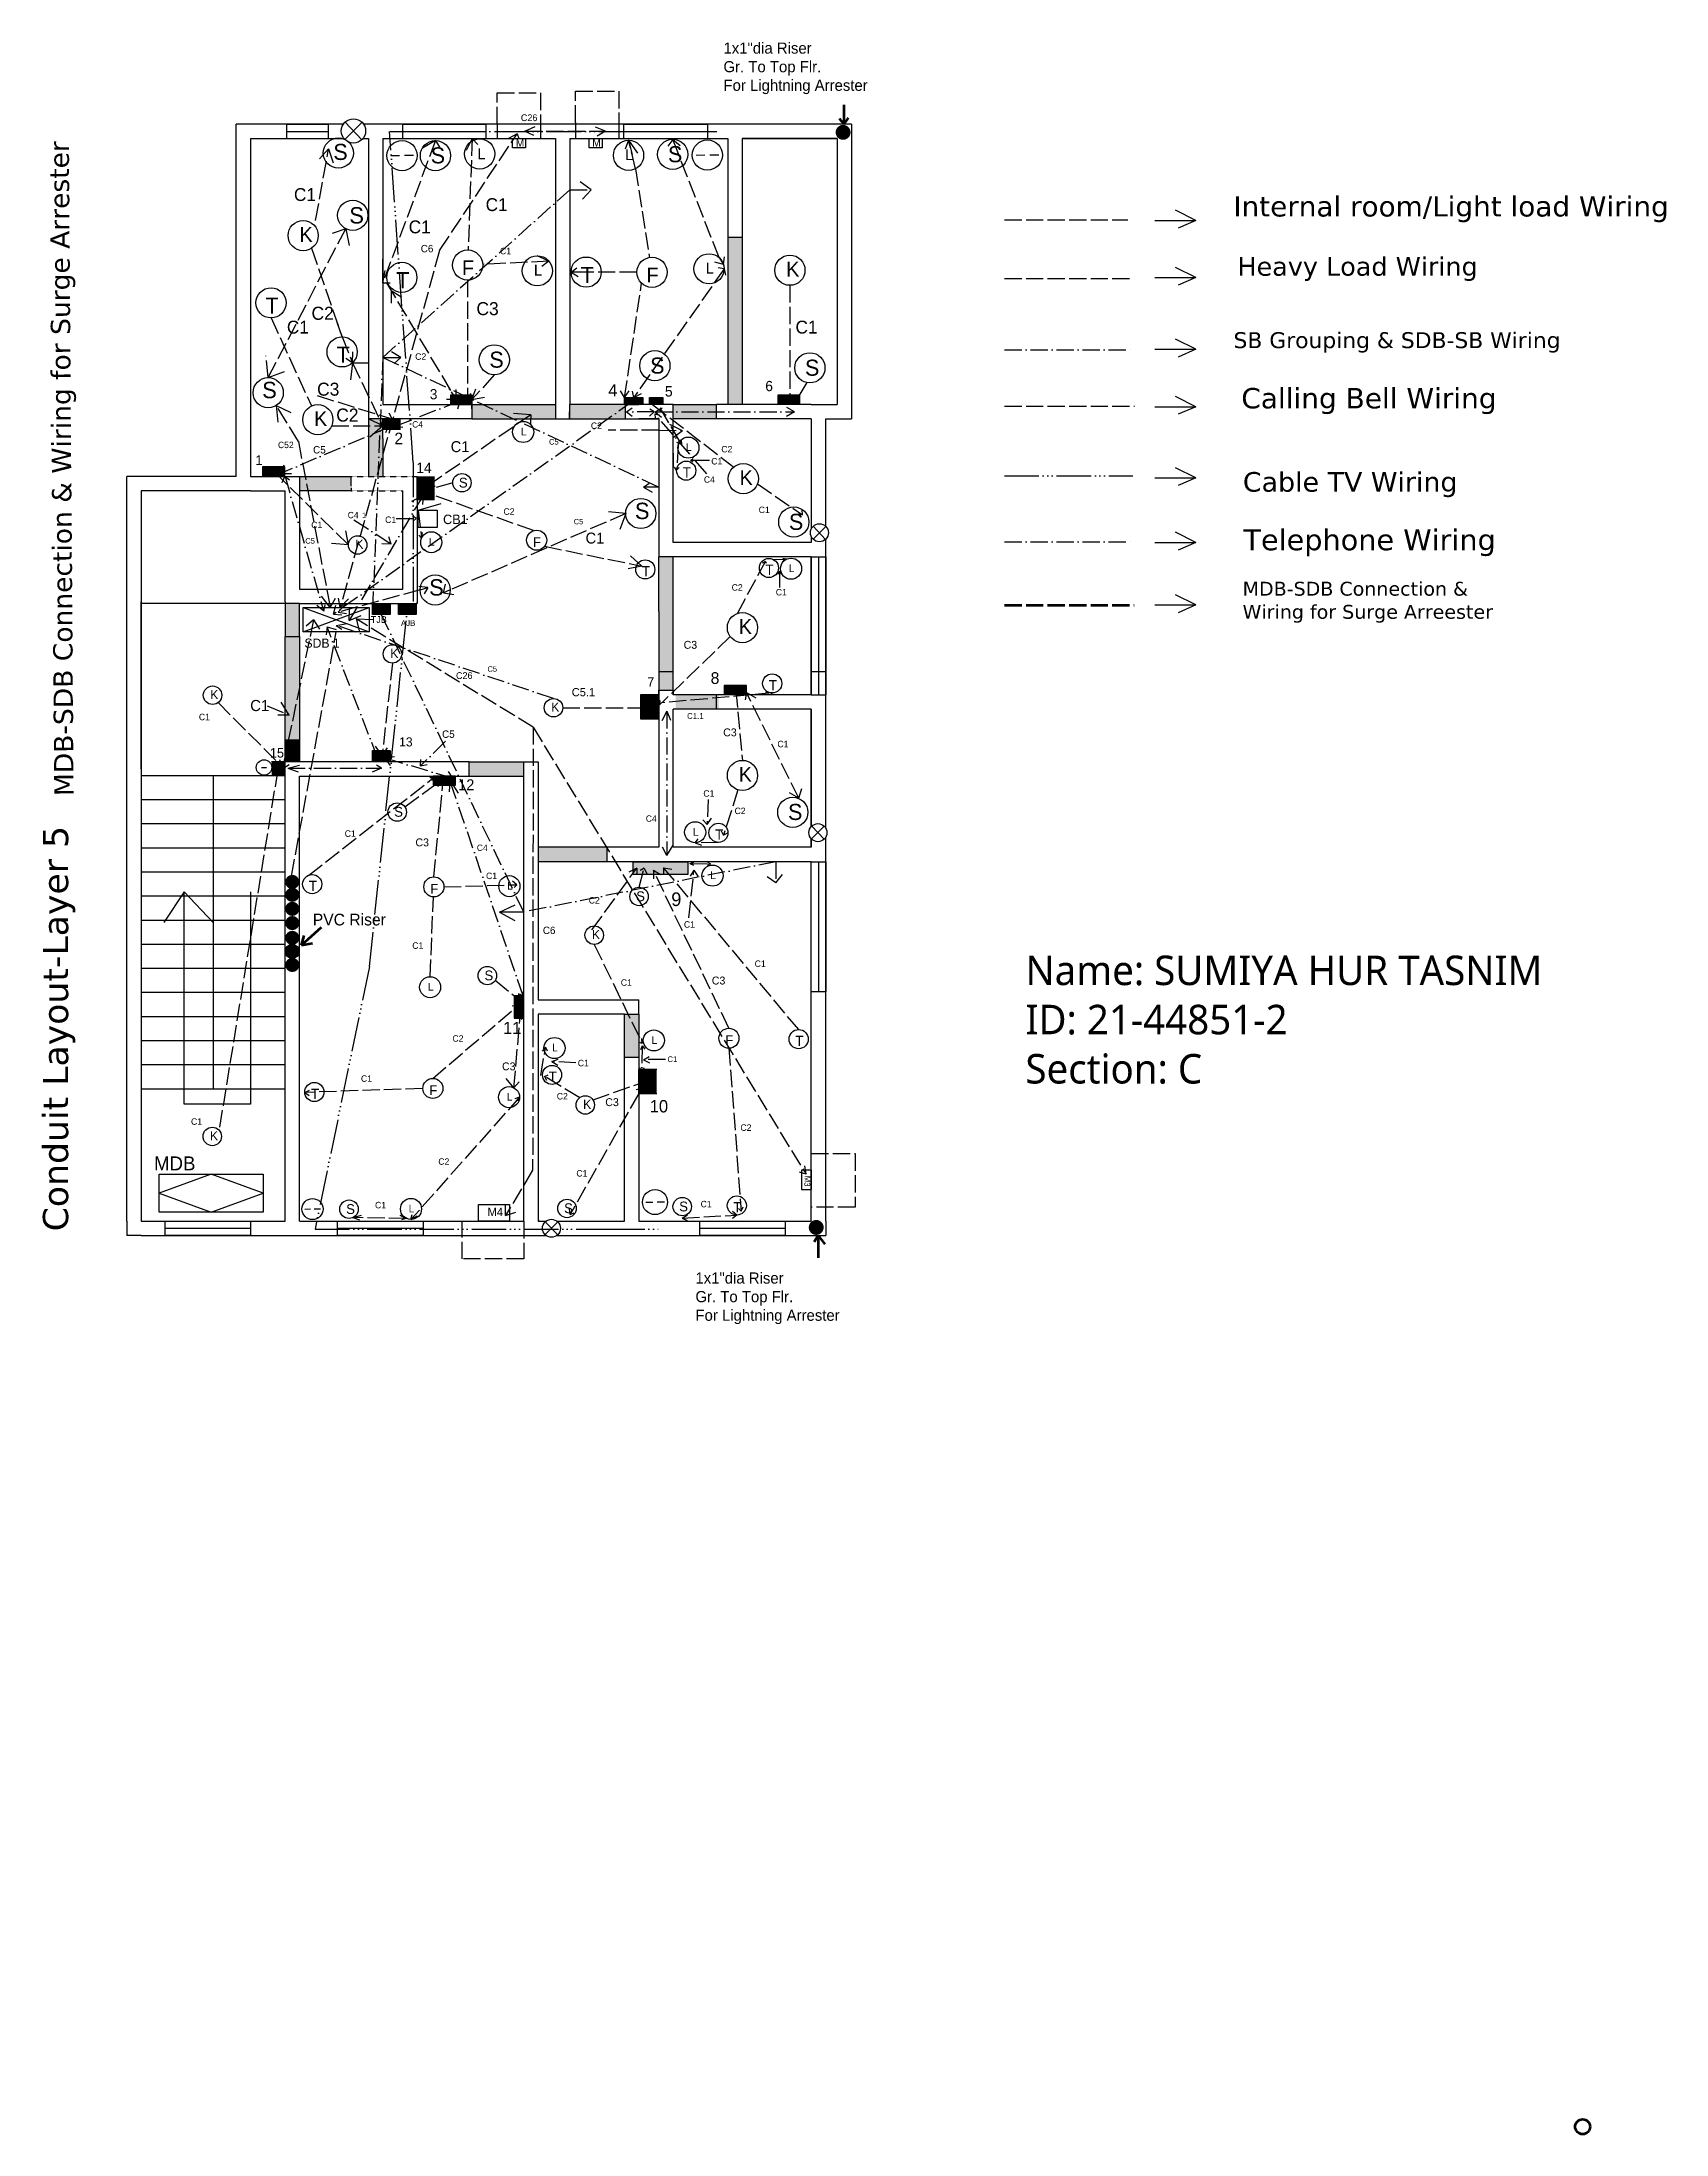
# Model space of a CAD drawing. Header units: inches. Extents: x -325 to 1342, y -1597 to 4114.
# Drawn here: x -325 to 805, y -1597 to -142 of the extents above; entities outside this region: 1.
import ezdxf

# ---------------------------------------------------------------- set-up
doc = ezdxf.new("R2010")
doc.units = ezdxf.units.IN
doc.header["$MEASUREMENT"] = 0
for name, pattern in [('ACAD_ISO02W100', [15, 12, -3]), ('ACAD_ISO06W100', [36, 24, -3, 0, -3, 0, -3, 0, -3]), ('ACAD_ISO10W100', [18, 12, -3, 0, -3]), ('HIDDEN2', [0.1875, 0.125, -0.0625])]:
    doc.linetypes.add(name, pattern=pattern)

msp = doc.modelspace()

# ---------------------------------------------------------------- texts
at = {"color": 0, "attachment_point": 1}
for s, insert, char_height, width in [('T', (1276.6, 4113.8), 83.8, 59323.95), ('S', (-121.9, -213), 11.2, 236.135), ('S', (-54.2, -215.4), 11.2, 236.135), ('L', (-21.7, -216.1), 7.6, 178.172), ('L', (81.1, -216.7), 7.6, 178.172), ('S', (110.8, -214.6), 11.2, 236.135), ('C1', (-149.3, -243.8), 8.94, 202.872), ('{\\C3;S}', (-110.8, -257), 11.4, 239.632), ('C1', (-16, -250.8), 8.94, 202.872), ('K', (-145.5, -270.9), 10.3, 207.098), ('C1', (-69.5, -266.3), 8.94, 202.872), ('C1', (-6, -285.3), 4.5, 102.275), ('T', (-78.2, -302.2), 11.2, 209.864), ('F', (-32.4, -294.1), 10.2, 219.591), ('L', (17.6, -297.1), 7.6, 178.172), ('T', (50.1, -298.6), 11.2, 209.864), ('F', (95.9, -299.1), 10.2, 219.591), ('L', (137.1, -295.7), 7.6, 178.172), ('K', (193, -295), 10.3, 207.098), ('T', (-169.1, -320), 11.2, 209.864), ('C2', (-137.1, -326.3), 9.08, 185.186), ('C3', (-22.4, -323.1), 9.06, 194.417), ('C1', (-154.2, -336), 8.94, 202.872), ('C1', (199.5, -336), 8.94, 202.872), ('T', (-119.7, -354), 11.2, 209.864), ('C2', (-65, -358.7), 4.5, 91.815), ('S', (-13.4, -357.5), 11.2, 236.135), ('S', (98.4, -361.6), 11.2, 236.135), ('S', (206.1, -363.1), 11.2, 236.135), ('{\\C3;S}', (-171.4, -378.5), 11.4, 239.632), ('C3', (-133.2, -379.1), 9.06, 194.417), ('K', (-135.3, -399), 10.3, 207.098), ('C2', (-119.9, -397.1), 9.08, 185.186), ('C2', (57.2, -406.8), 4.5, 91.815), ('{\\C1;2}', (-79.4, -413.9), 8.02, 174.334), ('C1', (-40.3, -419.8), 7.62, 172.993), ('L', (8.5, -410.5), 5.32, 124.667), ('L', (123.3, -421.3), 5.32, 124.667), ('{\\C1;14}', (-64.3, -434.7), 7.27, 162.027), ('C1', (140.9, -431.5), 4.5, 102.275), ('C2', (147.9, -423.1), 4.5, 91.815), ('S', (-34.6, -445.2), 6.84, 144.8), ('T', (121, -438), 7.11, 133.221), ('K', (160.6, -440), 10.3, 207.098), ('{\\C3;S}', (87.8, -462.6), 11.4, 239.632), ('C1', (173.9, -465.3), 4.5, 102.275), ('C1', (-137.3, -475.8), 4.5, 102.275), ('C1', (-85.9, -472.2), 4.5, 102.275), ('{\\C4;CB1}', (-45.6, -470.9), 6.58, 1079.263), ('C2', (-3.6, -466.5), 4.5, 91.815), ('S', (194.9, -470.3), 11.2, 236.135), ('K', (-106.6, -488.4), 6.3, 126.994), ('L', (-55.4, -487.1), 5.32, 124.667), ('F', (17, -486.6), 6.75, 146.087), ('C1', (53.5, -483.4), 7.62, 172.993), ('T', (92.6, -506.7), 7.11, 133.221), ('T', (178.5, -505.7), 7.11, 133.221), ('L', (194.8, -505.5), 5.32, 124.667), ('{\\C3;S}', (-55.3, -515.8), 11.4, 239.632), ('C2', (155.1, -519.3), 4.5, 91.815), ('C1', (185.8, -522.6), 4.5, 102.275), ('K', (160, -543.6), 10.3, 207.098), ('K', (-82.3, -564.2), 6.3, 126.994), ('C3', (121.7, -558.7), 5.5, 118.08), ('K', (-207.5, -592.9), 6.3, 126.994), ('{\\C1;7}', (96.4, -584.1), 6.48, 146.343), ('T', (180.9, -586), 7.11, 133.221), ('C1', (-215.4, -609.4), 4.5, 102.275), ('K', (29.6, -601.6), 6.3, 126.994), ('{\\C1;13}', (-76.2, -625.8), 6.34, 1671.936), ('C3', (149.2, -619.6), 5.5, 118.08), ('C1', (186.9, -628.2), 4.5, 102.275), ('K', (160, -646.4), 10.3, 207.098), ('C1', (135.4, -662.6), 4.5, 102.275), ('S', (-79.6, -674.2), 6.84, 144.8), ('C2', (157.1, -674.7), 4.5, 91.815), ('S', (194.3, -672.1), 11.2, 236.135), ('C1', (-114, -690.5), 4.5, 102.275), ('C3', (-64.8, -696.1), 5.5, 118.08), ('L', (128.1, -688.9), 5.32, 124.667), ('T', (143.5, -689.9), 7.11, 133.221), ('T', (-139, -725.6), 7.11, 133.221), ('F', (-54.5, -727.7), 6.75, 146.087), ('C1', (-15.7, -719.9), 4.5, 102.275), ('L', (-1.1, -726.4), 5.32, 124.667), ('L', (140.2, -719.1), 5.32, 124.667), ('C2', (55.7, -736.9), 4.5, 91.815), ('S', (88.7, -732.9), 6.84, 144.8), ('C1', (121.9, -753.7), 4.5, 102.275), ('C1', (-67, -768.4), 4.5, 102.275), ('K', (57.9, -759.8), 6.3, 126.994), ('C1', (171.1, -781), 4.5, 102.275), ('L', (-56.2, -796.6), 5.32, 124.667), ('S', (-16.8, -788), 6.84, 144.8), ('C1', (78, -794.1), 4.5, 102.275), ('C3', (141.3, -792.2), 5.5, 118.08), ('C2', (-39.1, -833), 4.5, 91.815), ('L', (30.2, -838.9), 5.32, 124.667), ('L', (99.4, -833.7), 5.32, 124.667), ('F', (150.7, -833), 6.75, 146.087), ('T', (199.3, -833.4), 7.11, 133.221), ('C3', (-4.6, -851.9), 5.5, 118.08), ('T', (27.8, -858.3), 7.11, 133.221), ('C1', (48.1, -850.1), 4.5, 102.275), ('T', (-137.5, -870.2), 7.11, 133.221), ('C1', (-102.7, -860.9), 4.5, 102.275), ('F', (-55.2, -867.9), 6.75, 146.087), ('L', (-1.3, -873.2), 5.32, 124.667), ('C2', (33.5, -873.2), 4.5, 91.815), ('K', (51.8, -877.9), 6.3, 126.994), ('C3', (67.2, -876.8), 5.5, 118.08), ('C1', (-220.9, -890.8), 4.5, 102.275), ('K', (-207.7, -899.8), 6.3, 126.994), ('C2', (161.2, -895), 4.5, 91.815), ('C2', (-48.9, -918.6), 4.5, 91.815), ('C1', (47.1, -926.8), 4.5, 102.275), ('S', (-113, -950.5), 6.84, 144.8), ('C1', (-92.9, -948.9), 4.5, 102.275), ('L', (-69.5, -950.9), 5.32, 124.667), ('S', (38.6, -949.9), 6.84, 144.8), ('S', (118.6, -948.7), 6.84, 144.8), ('C1', (133.5, -948.2), 4.5, 102.275), ('T', (156.2, -949.1), 7.11, 133.221)]:
    msp.add_mtext(s, dxfattribs=dict(at, insert=insert, char_height=char_height, width=width))
at = {"color": 0, "lineweight": 211, "attachment_point": 1}
for s, insert, char_height, width in [('1x1"dia Riser\\PGr. To Top Flr. \\PFor Lightning Arrester ', (149.4, -142.5), 7.757, 182.499), ('PVC Riser', (-136.2, -748.5), 8.14, 184.154), ('1x1"dia Riser\\PGr. To Top Flr. \\PFor Lightning Arrester ', (129.9, -998), 7.757, 182.499)]:
    msp.add_mtext(s, dxfattribs=dict(at, insert=insert, char_height=char_height, width=width))
at = {"color": 3, "linetype": 'ACAD_ISO02W100', "attachment_point": 1}
for s, insert, char_height, width in [('C26', (8.5, -192.5), 4.69, 2627.914), ('C6', (-61.1, -283.3), 5.12, 117.611), ('{\\fVerdana|b0|i0|c0|p34;Heavy Load Wiring}', (506.8, -291.8), 12.908, 313.641), ('C52', (-160.4, -420.2), 4.44, 102.147), ('C5', (45.3, -473.9), 3.72, 85.046), ('C26', (-36.6, -580.5), 4.69, 2627.914), ('C6', (23.8, -757.5), 5.12, 117.611)]:
    msp.add_mtext(s, dxfattribs=dict(at, insert=insert, char_height=char_height, width=width))
at = {"color": 0, "lineweight": 211, "attachment_point": 1}
for s, insert, char_height, width, rotation in [('{\\fVerdana|b0|i0|c0|p34;MDB-SDB Connection & Wiring for Surge Arrester}', (-316, -666.7), 13.441, 489.771, 90.4172), ('{\\fVerdana|b0|i0|c0|p34;Conduit Layout-Layer 5}', (-323.9, -969.4), 17.566, 408.703, 90)]:
    msp.add_mtext(s, dxfattribs=dict(at, insert=insert, char_height=char_height, width=width, rotation=rotation))
at = {"linetype": 'ACAD_ISO02W100', "attachment_point": 1}
for s, insert, char_height, width in [('{\\C3;M}', (5, -209.7), 5.29, 141.571), ('{\\C3;M}', (58.2, -209.7), 5.29, 141.571), ('{\\C1;6}', (178.5, -377.9), 7.11, 165.812), ('{\\C1;4}', (69.3, -380.2), 8.46, 193.414), ('{\\C1;5}', (108.7, -381.5), 7.24, 149.816), ('{\\C1;8}', (140.5, -580.5), 8.14, 177.686), ('{\\C1;9}', (113.1, -733.7), 9.46, 213.78), ('{\\fYu Gothic Medium|b0|i0|c0|p34;Name: SUMIYA HUR TASNIM\\PID: 21-44851-2\\PSection: C}', (359.4, -777.6), 20.533, 40572.072), ('{\\C1;10}', (98.1, -878.1), 8.61, 205.954)]:
    msp.add_mtext(s, dxfattribs=dict(at, insert=insert, char_height=char_height, width=width))
at = {"attachment_point": 1}
for s, insert, char_height, width in [('{\\fVerdana|b0|i0|c0|p34;Internal room/Light load Wiring}', (504, -249.4), 14.124, 15315.653), ('{\\C1;3}', (-54.8, -383.6), 7.08, 137.925), ('{\\C1;MDB}', (-246.6, -917.3), 9.69, 5123.144)]:
    msp.add_mtext(s, dxfattribs=dict(at, insert=insert, char_height=char_height, width=width))
at = {"color": 1, "linetype": 'ACAD_ISO10W100', "attachment_point": 1}
for s, insert, char_height, width in [('{\\fVerdana|b0|i0|c0|p34;SB Grouping & SDB-SB Wiring}', (504.1, -344), 11.067, 271.685), ('C4', (-67.1, -405.9), 4.41, 96.954), ('C5', (28.1, -418.3), 3.89, 85.082), ('C5', (-136, -423.2), 5.14, 112.4), ('C4', (135.8, -444.3), 4.41, 96.954), ('C4', (-111.9, -469), 4.41, 96.954), ('C5', (-141.4, -487.2), 3.89, 85.082), ('C5', (-14.7, -576.3), 3.89, 85.082), ('C5.1', (43.9, -591.5), 5.75, 113.755), ('C1.1', (124.1, -608.9), 4.08, 94.269), ('C5', (-46.3, -621), 5.14, 112.4), ('C4', (95.4, -680.1), 4.41, 96.954), ('C4', (-22.1, -700.4), 4.41, 96.954), ('C1', (110.5, -847.7), 3.96, 69.21)]:
    msp.add_mtext(s, dxfattribs=dict(at, insert=insert, char_height=char_height, width=width))
at = {"color": 4, "linetype": 'ACAD_ISO02W100', "insert": (509.5, -382.8), "char_height": 14.176, "width": 342.683, "attachment_point": 1}
msp.add_mtext('{\\fVerdana|b0|i0|c0|p34;Calling Bell Wiring}', dxfattribs=at)
at = {"color": 0, "linetype": 'ACAD_ISO02W100', "attachment_point": 1}
for s, insert, char_height, width in [('{\\C1;1}', (-176.1, -429.6), 6.75, 137.769), ('{\\C1;15}', (-166, -633.3), 6.58, 155.239)]:
    msp.add_mtext(s, dxfattribs=dict(at, insert=insert, char_height=char_height, width=width))
at = {"color": 151, "linetype": 'ACAD_ISO06W100', "insert": (510.6, -441.3), "char_height": 13.61, "width": 332.209, "attachment_point": 1}
msp.add_mtext('{\\fVerdana|b0|i0|c0|p34;Cable TV Wiring}', dxfattribs=at)
at = {"color": 4, "linetype": 'ACAD_ISO02W100', "lineweight": 25, "attachment_point": 1}
for s, insert, char_height, width in [('1', (-101.9, -469.5), 3.53, 76.254), ('{\\C67;TJB}', (-95.9, -541.5), 4.7, 103.157), ('{\\C153;AJB}', (-74.9, -544.3), 4.09, 86.388)]:
    msp.add_mtext(s, dxfattribs=dict(at, insert=insert, char_height=char_height, width=width))
at = {"color": 56, "linetype": 'ACAD_ISO10W100', "insert": (511, -481.1), "char_height": 14.554, "width": 340.264, "attachment_point": 1}
msp.add_mtext('{\\fVerdana|b0|i0|c0|p34;Telephone Wiring}', dxfattribs=at)
at = {"color": 6, "linetype": 'ACAD_ISO02W100', "lineweight": 211, "insert": (510.4, -517.6), "char_height": 9.647, "width": 214.876, "attachment_point": 1}
msp.add_mtext('{\\fVerdana|b0|i0|c0|p34;MDB-SDB Connection &\\PWiring for Surge Arreester}', dxfattribs=at)
at = {"color": 3, "attachment_point": 1}
for s, insert, char_height, width in [('{\\C1;SDB 1}', (-142, -557.1), 6.351, 2105.76), ('{\\C1;12}', (-35.1, -655), 7.57, 161.499), ('{\\C1;11}', (-3.9, -823.7), 8.56, 182.622), ('M4', (-14.7, -953), 5.83, 135.529)]:
    msp.add_mtext(s, dxfattribs=dict(at, insert=insert, char_height=char_height, width=width))
at = {"color": 163, "linetype": 'ACAD_ISO06W100', "lineweight": 25, "insert": (-179.7, -599.8), "char_height": 7.74, "width": 180.464, "attachment_point": 1}
msp.add_mtext('{\\C4;C1}', dxfattribs=at)
at = {"linetype": 'ACAD_ISO02W100', "insert": (210.1, -930.8), "char_height": 4.1, "width": 83.885, "attachment_point": 1, "rotation": 266.4191}
msp.add_mtext('{\\C3;M3}', dxfattribs=at)

# ---------------------------------------------------------------- hatches: boundary and pattern name
at = {"lineweight": 211}
for points in [[(227.4, -205, 1), (237.8, -205, 1)], [(208.7, -966.7, 1), (219.1, -966.7, 1)]]:
    msp.add_hatch(color=176, dxfattribs=at).paths.add_polyline_path(points)
for color, points in [(3, [(162.5, -277.8), (152.5, -277.8), (152.5, -346.3), (152.5, -394.3), (162.5, -394.3), (162.5, -346.3)]), (3, [(-87.5, -418), (-87.5, -404.3), (-97.5, -404.3), (-97.5, -418.3), (-97.5, -444.3), (-87.5, -444.3)]), (8, [(-75.2, -404.2), (-87.5, -404.2), (-87.5, -412), (-75.2, -412)]), (3, [(32.5, -394.3), (-25.5, -394.3), (-25.5, -397.2), (-25.5, -404.3), (32.5, -404.3)]), (3, [(81, -394.3), (42.5, -394.3), (42.4, -404.3), (81, -404.3)]), (3, [(144.5, -394.3), (114.5, -394.3), (114.5, -404.3), (144.5, -404.3)]), (3, [(-109.5, -444.3), (-145.5, -444.3), (-145.5, -454.3), (-109.5, -454.3), (-109.5, -450.8)]), (8, [(-51.4, -444.3), (-64.2, -444.3), (-64.2, -461), (-51.4, -461)]), (3, [(114.5, -500.3), (104.5, -500.3), (104.5, -538.3), (104.5, -592.9), (114.5, -592.9)]), (3, [(-145.5, -532.8), (-155.5, -532.8), (-155.5, -555.6), (-145.5, -555.6)]), (78, [(-82.3, -532.8), (-94.6, -532.8), (-94.6, -540.3), (-82.3, -540.3)]), (4, [(-64.3, -532.8), (-73.5, -532.8), (-76.5, -532.8), (-76.5, -540.3), (-64.3, -540.3)]), (3, [(-145.5, -555.6), (-155.5, -555.6), (-155.5, -642.8), (-145.5, -642.8)]), (8, [(104.5, -596.3), (91.7, -596.3), (91.7, -613), (104.5, -613)]), (3, [(146.1, -596.3), (116.1, -596.3), (116.1, -606.3), (146.1, -606.3)]), (256, [(-145.5, -627.5), (-155.5, -627.5), (-155.5, -642.8), (-145.5, -642.8)]), (256, [(-145.5, -627.5), (-155.5, -627.5), (-155.5, -642.8), (-145.5, -642.8)]), (256, [(-145.5, -627.5), (-155.5, -627.5), (-155.5, -642.8), (-145.5, -642.8)]), (3, [(-145.5, -627.5), (-155.5, -627.5), (-155.5, -642.8), (-145.5, -642.8)]), (8, [(-82.3, -635), (-94.6, -635), (-94.6, -642.8), (-82.3, -642.8)]), (8, [(-155.5, -642.8), (-164.9, -642.8), (-164.9, -652.3), (-155.5, -652.3)]), (3, [(10.5, -642.8), (-27.5, -642.8), (-27.5, -652.8), (10.5, -652.8)]), (3, [(68.5, -702.3), (20.5, -702.3), (20.5, -712.3), (68.5, -712.3)]), (251, [(124.7, -712.3), (86.5, -712.3), (86.5, -721.2), (124.7, -721.2)]), (3, [(90.5, -818.3), (80.5, -818.3), (80.5, -848.3), (90.5, -848.3)]), (8, [(103, -856.8), (90.2, -856.8), (90.2, -873.5), (103, -873.5)])]:
    msp.add_hatch(color=color).paths.add_polyline_path(points)
at = {"linetype": 'ACAD_ISO02W100'}
for points in [[(-25.5, -387.6), (-40.1, -387.6), (-40.1, -394.3), (-25.5, -394.3)], [(93.4, -389.4), (80.6, -389.4), (80.6, -394.3), (93.4, -394.3)], [(107.2, -389.4), (98, -389.4), (98, -394.3), (107.2, -394.3)], [(202.5, -387.8), (187, -387.8), (187, -394.1), (202.5, -394.1)], [(-155.7, -437.8), (-171.1, -437.8), (-171.1, -444.1), (-155.7, -444.1)], [(165.4, -589.8), (150, -589.8), (150, -596.2), (165.4, -596.2)], [(-37, -652.8), (-52.5, -652.8), (-52.5, -659.2), (-37, -659.2)], [(10.1, -821.1), (10.1, -805.7), (3.7, -805.7), (3.7, -821.1)]]:
    msp.add_hatch(color=252, dxfattribs=at).paths.add_polyline_path(points)
at = {"linetype": 'ACAD_ISO02W100', "lineweight": 25}
for color, points in [(56, [(-82.3, -532.6), (-94.6, -532.6), (-94.6, -540.3), (-82.3, -540.3)]), (143, [(-64.3, -532.6), (-76.5, -532.6), (-76.5, -540.3), (-64.3, -540.3)]), (153, [(-64.3, -532.6), (-76.5, -532.6), (-76.5, -540.3), (-64.3, -540.3)])]:
    msp.add_hatch(color=color, dxfattribs=at).paths.add_polyline_path(points)
at = {"lineweight": 30}
for points in [[(-145.5, -726.4, 1), (-155.4, -726.4, 1)], [(-145.5, -735.3, 1), (-155.4, -735.3, 1)], [(-145.5, -745.1, 1), (-155.4, -745.1, 1)], [(-145.5, -755, 1), (-155.4, -755, 1)], [(-145.5, -765.3, 1), (-155.4, -765.3, 1)], [(-145.5, -774.7, 1), (-155.4, -774.7, 1)], [(-145.5, -784.1, 1), (-155.4, -784.1, 1)]]:
    msp.add_hatch(color=6, dxfattribs=at).paths.add_polyline_path(points)

# ---------------------------------------------------------------- linework, layer by layer
at = {"linetype": 'ACAD_ISO02W100'}
for p, q in [((-7.9, -199.3), (-7.9, -177.5)), ((-7.9, -177.5), (22.2, -177.5)), ((22.2, -177.5), (22.2, -199.3)), ((46.6, -198.1), (46.6, -176.3)), ((46.6, -176.3), (76.6, -176.3)), ((76.6, -176.3), (76.6, -198.1)), ((-134.2, -266.3), (-125.2, -216.4)), ((-50.9, -210.7), (-87.5, -309.7)), ((-50.9, -210.7), (-60, -216)), ((-50.9, -210.7), (-48.1, -215.4)), ((-25.3, -209.3), (-29.6, -217.7)), ((-25.3, -209.3), (-28.2, -286.8)), ((-25.3, -209.3), (-21.4, -213.5)), ((83.4, -210.5), (81.1, -216.7)), ((88.2, -230.3), (83.4, -210.5)), ((83.4, -210.5), (85.8, -220.4)), ((83.4, -210.5), (89.6, -219.5)), ((114.1, -209.9), (110.8, -214.6)), ((146.4, -292.1), (114.1, -209.9)), ((114.1, -209.9), (119.4, -214.2)), ((88.2, -230.3), (98, -292)), ((344.8, -265.8), (430.6, -265.8)), ((-137.2, -285.6), (-115.8, -347.2)), ((28, -294.7), (19.9, -290.8)), ((-87.5, -309.7), (-87.5, -293.3)), ((-87.5, -305.9), (-87.5, -293.3)), ((-87.5, -309.7), (-87.5, -296.8)), ((-87.5, -309.7), (-85.8, -301)), ((28, -294.7), (-18.1, -296.8)), ((28, -294.7), (23.1, -298.4)), ((43.5, -302.2), (47.5, -299.3)), ((50.1, -302.2), (43.5, -302.2)), ((43.5, -302.2), (48.3, -305.2)), ((89.2, -302.3), (50.1, -302.2)), ((149.9, -299.9), (87, -389.4)), ((149.4, -296.8), (143.5, -295.2)), ((149.9, -299.9), (145.7, -299.3)), ((146.4, -292.1), (149.4, -296.8)), ((149.9, -299.9), (149.2, -303.6)), ((149.4, -296.8), (150.1, -291.6)), ((149.9, -299.9), (150.9, -304.3)), ((-87.5, -309.7), (-82.3, -309.7)), ((-84.9, -309.7), (-36.6, -390.9)), ((-83.1, -312.5), (-81.7, -315)), ((-81.7, -315), (-81.7, -323.7)), ((-81.7, -315), (-74.3, -319.7)), ((-28.5, -307.7), (-28.5, -394.3)), ((80.6, -389.4), (92.4, -309.8)), ((195.6, -311.4), (195.6, -387.8)), ((-165.2, -334.1), (-137.1, -395.3)), ((-115.8, -347.2), (-119.3, -337.2)), ((-115.8, -347.2), (-108.6, -365.2)), ((-108.6, -365.2), (-113.3, -362.4)), ((-108.6, -365.2), (-108.4, -357.7)), ((-108.6, -365.2), (-110.3, -379.6)), ((-108.6, -365.2), (-87.5, -409.2)), ((-108.6, -365.2), (-97.5, -365.2)), ((-10, -373.7), (-25.5, -390.9)), ((-133.2, -388.1), (-81, -404.3)), ((-36.6, -390.9), (-43.2, -390.9)), ((-36.6, -390.9), (-39.8, -385.5)), ((-36.6, -390.9), (-36.6, -383.8)), ((-28.5, -394.3), (-32.8, -387.6)), ((-28.5, -394.3), (-26.3, -386.3)), ((-25.5, -390.9), (-22.8, -383.3)), ((-25.5, -390.9), (-16.8, -389.3)), ((80.6, -389.4), (77.8, -384.9)), ((80.6, -389.4), (83.9, -384.7)), ((87, -389.4), (86.1, -385.1)), ((87, -389.4), (92.3, -386.7)), ((119.1, -420), (102.6, -391.9)), ((102.6, -391.9), (102.6, -394.3)), ((102.6, -391.9), (104.9, -391.9)), ((195.7, -391.3), (193.8, -389.4)), ((195.6, -387.8), (195.7, -391.3)), ((195.6, -391.2), (196.8, -389.3)), ((199.7, -391.6), (198.7, -389)), ((207.3, -379.1), (199.7, -391.6)), ((199.7, -391.6), (201.2, -390.9)), ((-87.5, -409.2), (-97.5, -404.3)), ((-87.5, -409.2), (-89.4, -407.5)), ((-87.5, -409.2), (-89.3, -405.4)), ((-87.5, -409.2), (-89.3, -405.4)), ((-87.5, -409.2), (-85.4, -405.8)), ((-81, -404.3), (-84.4, -407.3)), ((-81, -404.3), (-83.1, -400.4)), ((100.1, -394.3), (99, -393.3)), ((99, -393.3), (100.1, -393.4)), ((99, -393.3), (99.1, -394)), ((100.1, -394.3), (156.6, -437.8)), ((-123.2, -409.2), (-87.5, -409.2)), ((-87.5, -409.2), (-97.5, -418)), ((120.5, -422.4), (116.9, -420.8)), ((119.1, -420), (120.5, -422.4)), ((120.5, -422.4), (120.3, -418.7)), ((117.8, -422.9), (116.8, -439.9)), ((126.5, -433.2), (128.2, -432.1)), ((139.7, -433.3), (126.5, -433.2)), ((126.5, -433.2), (128, -434.2)), ((116.8, -439.9), (115.4, -437.8)), ((116.8, -439.9), (118.6, -438.1)), ((173, -449.4), (204.3, -471.1)), ((204.3, -471.1), (201.9, -470.5)), ((204.3, -471.1), (204.1, -467.3)), ((159.1, -539.7), (178.6, -503.4)), ((178.6, -503.4), (176.4, -504.6)), ((178.6, -503.4), (179, -504.7)), ((184.2, -502.2), (193.3, -501.9)), ((193.3, -501.9), (190.8, -501.3)), ((193.3, -501.9), (190.8, -502.6)), ((154.1, -555.7), (98.3, -609.8)), ((183.3, -594.9), (104.5, -602)), ((158.1, -593.2), (162.6, -641.9)), ((165.4, -594.6), (164.4, -599.8)), ((201.7, -668.2), (165.4, -594.6)), ((165.4, -594.6), (171.8, -598.3)), ((183.3, -594.9), (178.6, -594.4)), ((183.3, -594.9), (182, -596.3)), ((98.3, -609.8), (99.1, -606.8)), ((98.3, -609.8), (100.7, -609.2)), ((104.5, -602), (105.5, -600.1)), ((104.5, -602), (105.4, -602.9)), ((138.7, -669.1), (138, -686.4)), ((159.5, -662.3), (149.4, -693.9)), ((201.7, -668.2), (195.3, -664.4)), ((201.7, -668.2), (204, -661.3)), ((138, -686.4), (135, -683.2)), ((138, -686.4), (141.1, -682.1)), ((129.8, -699.2), (131.9, -696.3)), ((149.4, -693.9), (148.1, -691)), ((149.4, -693.9), (152.6, -692.1)), ((126.1, -713.5), (128.9, -712.6)), ((145.9, -698.9), (129.8, -699.2)), ((129.8, -699.2), (134.2, -700.8)), ((140.4, -713.8), (138.5, -713)), ((185.8, -712.3), (185.8, -727)), ((57.9, -759.8), (89.2, -716.7)), ((89.2, -716.7), (83.5, -719.6)), ((89.2, -716.7), (89.2, -721.2)), ((90.7, -730), (94.3, -716.8)), ((94.3, -716.8), (91.4, -718.5)), ((94.3, -716.8), (96.3, -721.2)), ((153.2, -828.1), (100.7, -718.3)), ((100.7, -718.3), (100.7, -724.3)), ((100.7, -718.3), (105.6, -721.2)), ((201.7, -829.1), (107.8, -716.5)), ((107.8, -716.5), (107.8, -721.2)), ((107.8, -716.5), (113.6, -717.5)), ((125.4, -751.3), (128.9, -718.3)), ((126.1, -713.5), (140.4, -713.8)), ((126.1, -713.5), (128.5, -714.8)), ((128.9, -718.3), (126.2, -722.3)), ((128.9, -718.3), (131.6, -722.3)), ((140.4, -713.8), (138, -715)), ((185.8, -727), (179.8, -722.9)), ((185.8, -727), (190.5, -721.1)), ((59.5, -769.8), (92.9, -838.7)), ((22.3, -861.1), (25.7, -841.2)), ((25.7, -841.2), (23.3, -844)), ((25.7, -841.2), (26.7, -843.9)), ((92.9, -838.7), (90.5, -837.8)), ((92.9, -838.7), (92.7, -835.3)), ((153.2, -842.1), (161.7, -955.4)), ((30.1, -851.3), (34.5, -849.7)), ((46.8, -852.3), (30.1, -851.3)), ((30.1, -851.3), (34.2, -853.8)), ((25, -861.6), (27.6, -860.5)), ((49.4, -876.5), (25, -861.6)), ((25, -861.6), (26.3, -864.3)), ((58.7, -877.9), (95.2, -865.1)), ((92.6, -870), (88.7, -871)), ((95.2, -865.1), (90.2, -862.8)), ((90.5, -873.5), (92.6, -870)), ((95.2, -865.1), (91.4, -868.8)), ((92.6, -870), (92.6, -873.5)), ((90.5, -873.5), (42.8, -957.7)), ((210.5, -915.3), (210.5, -915.3)), ((210.5, -915.3), (241, -915.3)), ((241, -915.3), (241, -952.7)), ((-155.5, -962.3), (-155.5, -947.4)), ((42.8, -957.7), (42.4, -953.8)), ((42.8, -957.7), (45.6, -956.5)), ((120.7, -960.2), (124.5, -958)), ((120.7, -960.2), (158.7, -958.1)), ((120.7, -960.2), (124.2, -961.8)), ((158.7, -958.1), (155.6, -960.4)), ((158.7, -958.1), (155.7, -955.7)), ((161.7, -955.4), (159.9, -953.6)), ((161.7, -955.4), (163.1, -952.3)), ((241, -952.7), (210.5, -952.7))]:
    msp.add_line(p, q, dxfattribs=at)
at = {"color": 0, "lineweight": 211}
for p, q in [((233.4, -199.3), (233.4, -185.9)), ((233.4, -199.3), (230, -195.5)), ((233.4, -199.3), (236.3, -195)), ((-144, -770.3), (-130.1, -757.9)), ((-144, -770.3), (-142.1, -763.6)), ((-144, -770.3), (-136.3, -769)), ((215.3, -972.3), (212.4, -976.8)), ((215.3, -972.3), (215.3, -987.8)), ((215.3, -972.3), (219.8, -978.3))]:
    msp.add_line(p, q, dxfattribs=at)
for p, q in [((-189.5, -444.3), (-189.5, -199.3)), ((-114.9, -199.3), (-189.5, -199.3)), ((238.5, -199.3), (-100.8, -199.3)), ((238.5, -199.3), (238.5, -251.8)), ((-179.5, -209.3), (-114.5, -209.3)), ((-179.5, -209.3), (-179.5, -444.3)), ((-179.5, -209.3), (-114.5, -209.3)), ((-101.3, -209.3), (-97.5, -209.3)), ((-101.3, -209.3), (-97.5, -209.3)), ((-97.5, -209.3), (-97.5, -404.3)), ((-87.5, -209.3), (32.5, -209.3)), ((-87.5, -209.3), (-87.5, -384.3)), ((-87.5, -209.3), (-87.5, -384.3)), ((-87.5, -209.3), (32.5, -209.3)), ((32.5, -209.3), (32.5, -384.3)), ((32.5, -209.3), (32.5, -219.3)), ((42.5, -209.3), (152.5, -209.3)), ((42.5, -209.3), (42.5, -384.3)), ((87.5, -209.3), (97.5, -209.3)), ((152.5, -209.3), (152.5, -346.3)), ((162.5, -209.3), (228.5, -209.3)), ((228.5, -209.3), (162.5, -209.3)), ((162.5, -209.3), (162.5, -346.3)), ((228.5, -209.3), (228.5, -394.3)), ((238.5, -209.3), (238.5, -404.3)), ((477.9, -266.2), (463.7, -259.1)), ((449.5, -266.2), (477.9, -266.2)), ((477.9, -266.2), (465.5, -271.6)), ((477.9, -305.9), (463.7, -298.9)), ((449.5, -305.9), (477.9, -305.9)), ((477.9, -305.9), (465.5, -311.3)), ((477.9, -355.9), (463.7, -348.9)), ((-97.5, -362.5), (-97.5, -362.5)), ((449.5, -355.9), (477.9, -355.9)), ((477.9, -355.9), (465.5, -361.3)), ((477.9, -395.8), (463.7, -388.7)), ((-87.5, -394.3), (-25.5, -394.3)), ((-81, -404.3), (-81.8, -405)), ((90.6, -394.3), (81, -394.3)), ((81, -394.3), (81, -404.3)), ((81, -404.3), (104.5, -404.3)), ((104.5, -404.3), (90.5, -404.3)), ((114.5, -394.3), (90.6, -394.3)), ((114.5, -394.3), (104.5, -394.3)), ((104.5, -404.3), (104.5, -499.2)), ((114.5, -490.3), (114.5, -394.3)), ((210.5, -394.3), (144.5, -394.3)), ((144.5, -404.3), (144.5, -394.3)), ((210.5, -404.3), (144.5, -404.3)), ((210.5, -394.3), (228.5, -394.3)), ((210.5, -404.3), (210.5, -480.6)), ((220.5, -404.3), (238.5, -404.3)), ((220.5, -479.1), (220.5, -404.3)), ((449.5, -395.8), (477.9, -395.8)), ((477.9, -395.8), (465.5, -401.1)), ((-97.5, -418), (-97.5, -418.3)), ((-87.5, -409.2), (-87.1, -408)), ((114.5, -428.2), (114.5, -438.2)), ((-189.5, -444.3), (-265.5, -444.3)), ((-265.5, -962.3), (-265.5, -444.3)), ((-179.5, -444.3), (-155.5, -444.3)), ((-155.5, -444.3), (-145.5, -444.3)), ((-145.5, -444.3), (-145.5, -522.8)), ((-109.5, -450.8), (-109.5, -444.3)), ((-109.5, -450.8), (-109.5, -450.8)), ((-63.5, -444.3), (-63.5, -486.8)), ((-63.5, -450.8), (-63.5, -522.8)), ((449.5, -445.4), (477.9, -445.4)), ((477.9, -445.4), (463.7, -438.3)), ((477.9, -445.4), (465.5, -450.7)), ((-179.5, -454.3), (-255.5, -454.3)), ((-255.5, -454.3), (-255.5, -536.3)), ((-179.5, -454.3), (-189.5, -454.3)), ((-179.5, -454.3), (-155.5, -454.3)), ((-155.5, -531.6), (-155.5, -454.3)), ((-73.5, -522.8), (-73.5, -454.3)), ((104.5, -492), (104.5, -500.3)), ((210.5, -490.3), (114.5, -490.3)), ((210.5, -486.5), (210.5, -490.3)), ((220.5, -689), (220.5, -488)), ((449.5, -490.2), (477.9, -490.2)), ((477.9, -490.2), (463.7, -483.1)), ((477.9, -490.2), (465.5, -495.6)), ((114.8, -500.3), (104.5, -500.3)), ((210.5, -500.3), (114.8, -500.3)), ((210.5, -596.3), (210.5, -500.3)), ((210.5, -500.3), (210.5, -596.3)), ((-145.5, -522.8), (-73.5, -522.8)), ((-63.5, -522.8), (-63.5, -532.8)), ((188.3, -510.2), (187.2, -512.6)), ((188.3, -510.2), (188.4, -521.5)), ((188.3, -510.2), (189.7, -512.4)), ((-255.5, -647.6), (-255.5, -531.6)), ((-145.5, -532.8), (-255.5, -532.8)), ((-255.5, -536.3), (-255.5, -652.3)), ((-155.5, -531.6), (-155.5, -532.8)), ((-145.5, -532.8), (-94.6, -532.8)), ((-142.8, -552.4), (-96.9, -535.4)), ((-142.8, -535.4), (-96.9, -552.4)), ((-82.3, -532.8), (-73.5, -532.8)), ((-63.5, -532.8), (-64.3, -532.8)), ((449.5, -533.7), (477.9, -533.7)), ((477.9, -533.7), (463.7, -526.6)), ((477.9, -533.7), (465.5, -539.1)), ((-155.5, -555.6), (-145.5, -555.6)), ((104.5, -580), (114.5, -580)), ((210.5, -580), (220.5, -580)), ((104.5, -592.9), (114.5, -592.9)), ((104.5, -596.3), (104.5, -592.9)), ((104.5, -592.9), (104.5, -596.3)), ((104.5, -596.3), (104.5, -702.3)), ((114.5, -592.9), (114.5, -596.3)), ((114.5, -592.9), (114.5, -596.3)), ((116.1, -596.3), (114.5, -596.3)), ((210.5, -596.3), (144.5, -596.3)), ((144.5, -606.3), (144.5, -596.3)), ((158.1, -593.2), (156.3, -596.1)), ((158.1, -593.2), (160.8, -594.6)), ((114.5, -702.3), (114.5, -606.3)), ((116.1, -606.3), (114.5, -606.3)), ((210.5, -606.3), (144.5, -606.3)), ((210.5, -606.3), (210.5, -687.8)), ((210.5, -687.8), (210.5, -606.3)), ((-155.5, -627.5), (-145.5, -627.5)), ((-255.5, -652.3), (-255.5, -962.3)), ((-255.5, -652.3), (-155.5, -652.3)), ((-205.5, -652.3), (-205.5, -870.2)), ((-171.8, -646.8), (-168.5, -646.8)), ((-168.1, -647), (-168.1, -647)), ((-164.9, -642.8), (-155.5, -642.8)), ((-27.5, -642.8), (-155.5, -642.8)), ((-155.5, -652.3), (-155.5, -642.8)), ((-155.5, -962.3), (-155.5, -652.3)), ((-145.5, -962.3), (-145.5, -652.8)), ((-145.5, -652.8), (-27.5, -652.8)), ((-27.5, -652.8), (-27.5, -642.8)), ((10.5, -662.3), (10.5, -642.8)), ((10.5, -642.8), (20.5, -642.8)), ((20.5, -642.8), (20.5, -684.8)), ((-255.5, -669), (-155.5, -669)), ((10.5, -962.3), (10.5, -662.3)), ((20.5, -662.3), (20.5, -808.3)), ((-255.5, -685.8), (-155.5, -685.8)), ((210.5, -702.3), (210.5, -696.4)), ((210.5, -696.4), (210.5, -702.3)), ((220.5, -962.3), (220.5, -695.2)), ((-255.5, -702.6), (-155.5, -702.6)), ((104.5, -702.3), (68.5, -702.3)), ((68.5, -712.3), (68.5, -702.3)), ((104.5, -712.3), (68.5, -712.3)), ((108.1, -712.3), (104.5, -712.3)), ((210.5, -712.3), (104.9, -712.3)), ((210.5, -702.3), (114.5, -702.3)), ((210.5, -808.3), (210.5, -712.3)), ((-255.5, -719.3), (-155.5, -719.3)), ((-255.5, -736.1), (-155.5, -736.1)), ((-225.6, -733.2), (-239.8, -754.6)), ((-225.6, -881), (-225.6, -733.2)), ((-225.6, -733.2), (-205.5, -754.6)), ((-179.6, -733.2), (-179.6, -881)), ((-255.5, -752.9), (-155.5, -752.9)), ((-6.3, -747.3), (4.5, -742.2)), ((10.5, -747.3), (-6.3, -747.3)), ((-6.3, -747.3), (4.2, -753.3)), ((10.5, -747.3), (10.5, -747.3)), ((-255.5, -769.6), (-155.5, -769.6)), ((-255.5, -786.4), (-155.5, -786.4)), ((-255.5, -803.1), (-155.5, -803.1)), ((20.5, -808.3), (80.5, -808.3)), ((80.5, -808.3), (90.5, -808.3)), ((90.5, -818.3), (90.5, -808.3)), ((210.5, -962.3), (210.5, -808.3)), ((-255.5, -819.9), (-155.5, -819.9)), ((80.5, -818.3), (20.5, -818.3)), ((20.5, -818.3), (20.5, -962.3)), ((-255.5, -836.7), (-155.5, -836.7)), ((-255.5, -853.4), (-155.5, -853.4)), ((80.5, -962.3), (80.5, -848.3)), ((80.5, -962.3), (80.5, -848.3)), ((80.5, -848.3), (90.5, -848.3)), ((90.5, -848.3), (90.5, -962.3)), ((-255.5, -870.2), (-155.5, -870.2)), ((-179.6, -881), (-225.6, -881)), ((-206.8, -929.7), (-243, -942.9)), ((-170.6, -942.9), (-206.8, -929.7)), ((-243, -942.9), (-206.8, -956.1)), ((-206.8, -956.1), (-170.6, -942.9)), ((-265.5, -962.3), (-265.5, -972.3)), ((-255.5, -972.3), (-265.5, -972.3)), ((-255.5, -962.3), (-179.5, -962.3)), ((-255.5, -962.3), (-155.5, -962.3)), ((-255.5, -972.3), (26, -972.3)), ((-145.5, -962.3), (10.5, -962.3)), ((-13.5, -962.3), (10.5, -962.3)), ((21.5, -962.3), (20.5, -962.3)), ((20.5, -962.3), (26, -962.3)), ((21.5, -962.3), (26, -962.3)), ((33.5, -962.3), (80.5, -962.3)), ((33.5, -962.3), (56.5, -962.3)), ((33.6, -972.3), (220.5, -972.3)), ((56.5, -962.3), (80.5, -962.3)), ((90.5, -962.3), (210.5, -962.3)), ((220.5, -962.3), (220.5, -972.3))]:
    msp.add_line(p, q)
at = {"color": 3, "linetype": 'ByBlock'}
for p, q in [((-125.2, -199.3), (-154.5, -199.3)), ((-154.5, -199.3), (-154.5, -209.3)), ((-125.2, -209.3), (-125.2, -199.3)), ((-73.9, -199.3), (-73.9, -209.3)), ((-15.6, -209.3), (-15.6, -199.3)), ((79.9, -199.3), (79.9, -209.3)), ((138.6, -209.3), (138.6, -199.3)), ((-154.5, -209.3), (-125.2, -209.3)), ((-73.9, -209.3), (-44.6, -209.3)), ((-44.9, -209.3), (-15.6, -209.3)), ((79.9, -209.3), (109.1, -209.3)), ((109.3, -209.3), (138.6, -209.3)), ((42.4, -404.3), (42.5, -394.3)), ((-97.5, -418.3), (-97.5, -444.3)), ((-87.5, -418), (-87.5, -444.3)), ((-145.5, -444.3), (-109.5, -444.3)), ((-109.5, -454.3), (-145.5, -454.3))]:
    msp.add_line(p, q, dxfattribs=at)
at = {"color": 3}
for p, q in [((-154.5, -199.3), (-125.2, -199.3)), ((-73.9, -199.3), (-15.6, -199.3)), ((79.9, -199.3), (138.1, -199.3)), ((-154.5, -204.3), (-125.2, -204.3)), ((-154.5, -209.3), (-125.2, -209.3)), ((-73.9, -204.3), (-15.6, -204.3)), ((79.9, -204.3), (138.1, -204.3)), ((152.5, -277.8), (162.5, -277.8)), ((152.5, -277.8), (152.5, -346.3)), ((162.5, -277.8), (162.5, -346.3)), ((152.5, -346.3), (152.5, -394.3)), ((162.5, -346.3), (162.5, -394.3)), ((-97.5, -376.7), (-97.5, -376.7)), ((-87.5, -404.3), (-97.5, -404.3)), ((-97.5, -404.3), (-97.5, -418.3)), ((-87.5, -418), (-87.5, -404.3)), ((-25.5, -394.3), (32.5, -394.3)), ((-25.5, -404.3), (32.5, -404.3)), ((42.4, -404.3), (81, -404.3)), ((81, -394.3), (42.5, -394.3)), ((114.5, -394.3), (144.5, -394.3)), ((144.5, -404.3), (114.5, -404.3)), ((104.5, -538.3), (104.5, -500.3)), ((114.5, -596.3), (114.5, -500.3)), ((210.5, -500.3), (210.5, -596.3)), ((210.5, -500.3), (220.5, -500.3)), ((215.5, -500.3), (215.5, -596.3)), ((220.5, -596.3), (220.5, -500.3)), ((220.5, -500.3), (220.5, -596.3)), ((220.5, -500.3), (220.5, -596.3)), ((220.5, -500.3), (220.5, -596.3)), ((-155.5, -532.8), (-155.5, -555.6)), ((-145.5, -555.6), (-145.5, -532.8)), ((104.5, -538.3), (104.5, -596.3)), ((-155.5, -555.6), (-145.5, -555.6)), ((-155.5, -642.8), (-155.5, -555.6)), ((-155.5, -555.6), (-145.5, -555.6)), ((-145.5, -555.6), (-145.5, -642.8)), ((144.5, -596.3), (114.5, -596.3)), ((210.5, -596.3), (220.5, -596.3)), ((144.5, -606.3), (114.5, -606.3)), ((-155.5, -627.5), (-145.5, -627.5)), ((-155.5, -642.8), (-164.9, -642.8)), ((-27.5, -642.8), (10.5, -642.8)), ((-27.5, -652.8), (10.5, -652.8)), ((68.5, -702.3), (20.5, -702.3)), ((68.5, -712.3), (20.5, -712.3)), ((210.5, -712.3), (220.5, -712.3)), ((210.5, -802.7), (210.5, -712.3)), ((215.5, -712.3), (215.5, -802.7)), ((220.5, -712.3), (220.5, -802.7)), ((220.5, -802.7), (220.5, -712.3)), ((220.5, -712.3), (220.5, -802.7)), ((220.5, -802.7), (210.5, -802.7)), ((80.5, -848.3), (80.5, -818.3)), ((80.5, -818.3), (90.5, -818.3)), ((90.5, -818.3), (90.5, -848.3)), ((-239.4, -962.3), (-179.5, -962.3)), ((-238.9, -972.3), (-238.9, -962.3)), ((-238.9, -967.3), (-179.5, -967.3)), ((-179.5, -972.3), (-238.9, -972.3)), ((-238.9, -972.3), (-179.5, -972.3)), ((-179.5, -962.3), (-179.5, -972.3)), ((-119.5, -962.3), (-59.5, -962.3)), ((-119, -972.3), (-119, -962.3)), ((-119, -967.3), (-59.5, -967.3)), ((-59.5, -972.3), (-119, -972.3)), ((-119, -972.3), (-59.5, -972.3)), ((-59.5, -962.3), (-59.5, -972.3)), ((132.5, -962.3), (192.4, -962.3)), ((133, -972.3), (133, -962.3)), ((133, -967.3), (192.4, -967.3)), ((192.4, -972.3), (133, -972.3)), ((192.4, -962.3), (192.4, -972.3))]:
    msp.add_line(p, q, dxfattribs=at)
at = {"color": 0}
for p, q in [((-101.9, -198), (-113.8, -210)), ((-113.7, -197.9), (-102, -210.1)), ((-81.9, -221.2), (-76, -221.1)), ((-66.1, -221.2), (-72.4, -221.2)), ((130.5, -220.8), (136.4, -220.7)), ((146.2, -220.8), (139.9, -220.8)), ((-87.5, -276.9), (-87.5, -309.7)), ((-63, -467.7), (-47, -463.2)), ((211.7, -479), (220.4, -488.1)), ((220.5, -479.1), (211.7, -488)), ((104.5, -596.3), (91.7, -596.3)), ((91.7, -596.3), (91.7, -613)), ((91.7, -613), (104.5, -613)), ((219.5, -687.7), (210.7, -696.5)), ((210.8, -687.6), (219.5, -696.6)), ((103, -856.8), (90.2, -856.8)), ((90.2, -856.8), (90.2, -873.5)), ((90.2, -873.5), (103, -873.5)), ((-141.7, -953.9), (-137.7, -953.8)), ((-130.8, -953.9), (-135.2, -953.9)), ((95.4, -949.1), (100.3, -949)), ((108.5, -949), (103.2, -949)), ((34.2, -962.9), (25.3, -971.7)), ((25.4, -962.8), (34.1, -971.8))]:
    msp.add_line(p, q, dxfattribs=at)
at = {"color": 3, "linetype": 'ACAD_ISO02W100'}
for p, q in [((-73.9, -199.3), (-15.6, -199.3)), ((11.2, -204.2), (18.4, -201)), ((67.4, -204.2), (60.5, -201.5)), ((79.9, -199.3), (138.1, -199.3)), ((-48, -287.2), (5.9, -206)), ((5.9, -206), (0, -209.3)), ((5.9, -206), (7.2, -209.3)), ((11.2, -204.2), (67.4, -204.2)), ((11.2, -204.2), (17.2, -206.9)), ((67.4, -204.2), (61.6, -207.7)), ((-167.2, -375.6), (-113.3, -272)), ((-113.3, -272), (-122.8, -275.4)), ((-113.3, -272), (-110.9, -283.7)), ((-48, -287.2), (-117.1, -535.4)), ((344.8, -306.7), (432.3, -306.7)), ((-167.2, -375.6), (-168.8, -360.5)), ((-167.2, -375.6), (-154.8, -371)), ((-146.2, -420.1), (-161.7, -395)), ((-161.7, -395), (-160.6, -406.6)), ((-161.7, -395), (-151.5, -399.9)), ((-146.2, -420.1), (-124.1, -535.4)), ((81.5, -470.1), (-40.7, -523.3)), ((81.5, -470.1), (68.2, -468.9)), ((81.5, -470.1), (76.6, -483)), ((-61.6, -523.3), (-118.6, -538.7)), ((-56.3, -521.6), (-62.5, -520.8)), ((-61.6, -523.3), (-56.3, -521.6)), ((-56.3, -521.6), (-58.8, -525.9)), ((-45.4, -525.3), (-43.9, -519.2)), ((-40.7, -523.3), (-45.4, -525.3)), ((-124.1, -535.4), (-130.2, -527.5)), ((-124.1, -535.4), (-120.5, -529)), ((-118.6, -538.7), (-113.2, -532.8)), ((-117.1, -535.4), (-118.3, -529)), ((-117.1, -535.4), (-111.3, -529.4)), ((-45.4, -525.3), (-38, -526.4)), ((-118.6, -538.7), (-112.7, -539.6)), ((17, -618.7), (-106.1, -543.4)), ((-106.1, -543.4), (-92.9, -543.9)), ((-106.1, -543.4), (-103.6, -552.4)), ((17, -618.7), (16.9, -769.3)), ((17, -618.7), (206.8, -929.7)), ((16.9, -769.3), (16.7, -926.9)), ((16.7, -926.9), (-2.1, -958.3)), ((206.8, -929.7), (202.3, -928.3)), ((206.8, -929.7), (206, -923.9)), ((-2.1, -958.3), (-2.1, -950.8)), ((-2.1, -958.3), (4.9, -956))]:
    msp.add_line(p, q, dxfattribs=at)
at = {"color": 0, "linetype": 'ACAD_ISO02W100'}
for p, q in [((-7.9, -199.3), (-7.9, -209.3)), ((22.2, -199.3), (22.2, -209.3)), ((46.6, -198.1), (46.6, -209.3)), ((76.6, -198.1), (76.6, -209.3)), ((-125.2, -216.4), (-131.5, -223.5)), ((-125.2, -216.4), (-122, -226.3)), ((15.4, -401.5), (-56.5, -451)), ((15.4, -401.5), (2.9, -400.5)), ((15.4, -401.5), (15.1, -408.1)), ((104.5, -412.2), (69.2, -412.2)), ((104.5, -412.2), (121, -412.6)), ((121, -412.6), (112.1, -408.2)), ((121, -412.6), (114.5, -417.5)), ((-111.4, -492), (-163.6, -440.5)), ((-163.6, -440.5), (-163.6, -444.3)), ((-163.6, -440.5), (-158.2, -440.5)), ((-38.9, -448.7), (-59.8, -454.8)), ((-59.8, -454.8), (-58.2, -450.1)), ((-56.5, -451), (-55.8, -446.4)), ((-56.5, -451), (-51.1, -451)), ((104.5, -445.5), (104.5, -445.5)), ((-59.8, -454.8), (-56.1, -454.8)), ((-55, -456.4), (-52.2, -454.7)), ((17.4, -482), (-55, -456.4)), ((-55, -456.4), (-54.4, -459.4)), ((-78.3, -473.6), (-64.4, -473.5)), ((-64.4, -473.5), (-66.9, -471.8)), ((-64.4, -473.5), (-66.4, -475.4)), ((-63, -467.7), (-60.6, -487.2)), ((-111.4, -492), (-123.2, -491)), ((-111.4, -492), (-113.3, -482.2)), ((-60.6, -487.2), (-62.5, -485.1)), ((-60.6, -487.2), (-59.8, -483.3)), ((25, -492.9), (92.6, -506.7)), ((92.6, -506.7), (83.1, -508.6)), ((92.6, -506.7), (84.7, -499.6)), ((-80.8, -574.2), (-88, -638.7)), ((-202.1, -601.6), (-158.8, -645)), ((37.6, -605.2), (102.9, -605.3)), ((102.9, -605.3), (94.9, -600.2)), ((102.9, -605.3), (96.8, -608.8)), ((-88, -638.7), (-92.5, -632)), ((-88, -638.7), (-84.2, -633)), ((-200.8, -897), (-160.2, -647.6)), ((-160.2, -647.6), (-163, -649.7)), ((-158.9, -644.9), (-161, -645.1)), ((-160.9, -652.3), (-160.2, -647.6)), ((-160.2, -647.6), (-158.1, -650.2)), ((-158.8, -645), (-159.3, -642.8)), ((-139.2, -721.8), (-52.4, -654)), ((-52.4, -654), (-54.8, -654)), ((-52.4, -654), (-53.1, -656.1)), ((-52, -722.8), (-45.3, -654.3)), ((-45.3, -654.3), (-47.2, -657.6)), ((-45.3, -654.3), (-43.5, -657.3)), ((-72.2, -674.2), (-47.9, -656.2)), ((-47.9, -656.2), (-51.4, -656)), ((-47.9, -656.2), (-49.2, -660.3)), ((5.8, -728.3), (2.6, -725.8)), ((-54.6, -792.2), (-52.3, -736.7)), ((-45, -729.8), (5.8, -728.3)), ((5.8, -728.3), (3.9, -730.3)), ((-9.3, -794.8), (8.5, -809.4)), ((-52.7, -863), (7, -811.9)), ((7, -811.9), (2.4, -812.8)), ((8.5, -809.4), (3.8, -809.4)), ((3.8, -814.7), (7, -811.9)), ((4, -805.7), (7.6, -808.7)), ((7.6, -808.7), (4.8, -809.4)), ((7, -811.9), (5.2, -817.1)), ((7, -811.9), (5.2, -817.1)), ((6.9, -804.2), (7.6, -808.7)), ((3.6, -869.6), (8.4, -816.4)), ((8.1, -819.2), (6.1, -821.1)), ((7.9, -821.1), (8.1, -819.2)), ((8.1, -819.2), (9, -822)), ((-59.7, -870), (-141.7, -872.8)), ((-141.7, -872.8), (-138.5, -871.3)), ((-141.7, -872.8), (-138.7, -875)), ((3.6, -869.6), (-1.7, -863.1)), ((3.6, -869.6), (7.3, -865.5)), ((7.6, -876.1), (-67.9, -961.2)), ((7.6, -876.1), (4.4, -877.3)), ((7.6, -876.1), (6.5, -878.9)), ((-108.3, -959.8), (-102.3, -958.2)), ((-71.2, -960.4), (-108.3, -959.8)), ((-108.3, -959.8), (-103.7, -961.5)), ((-71.2, -960.4), (-75.5, -958.5)), ((-71.2, -960.4), (-74.5, -961.5)), ((-67.9, -961.2), (-67.2, -957.8)), ((-67.9, -961.2), (-63.5, -958.6)), ((-32.4, -988.6), (-32.4, -962.3)), ((10.5, -962.3), (10.5, -988.6)), ((10.5, -988.6), (-32.4, -988.6))]:
    msp.add_line(p, q, dxfattribs=at)
at = {"color": 163, "linetype": 'ACAD_ISO06W100', "lineweight": 25}
for p, q in [((-66.4, -434.7), (-82.9, -204.3)), ((-82.5, -204.3), (144.9, -204.3)), ((-66.4, -434.7), (-66.4, -532.6)), ((-96.8, -785.1), (-70.4, -536.5)), ((-70.4, -536.5), (-73.3, -539)), ((-70.4, -536.5), (-68.3, -540.3)), ((-96.8, -785.1), (-134.6, -967.9)), ((-134.6, -967.9), (70.6, -967.9)), ((70.6, -967.9), (104.5, -967.9))]:
    msp.add_line(p, q, dxfattribs=at)
at = {"color": 57, "linetype": 'ACAD_ISO10W100'}
for p, q in [((-87.5, -361.6), (42.5, -244.9)), ((-87.5, -361.6), (104.5, -451.7)), ((185.8, -712.3), (10.5, -747.3))]:
    msp.add_line(p, q, dxfattribs=at)
at = {"color": 0, "linetype": 'ACAD_ISO10W100', "lineweight": 25}
for p, q in [((42.5, -244.9), (57.3, -244.9)), ((57.3, -244.9), (49.7, -239.4)), ((57.3, -244.9), (51.4, -251.5)), ((-87.5, -361.6), (-75, -361.6)), ((-75, -361.6), (-81.4, -357.7)), ((-75, -361.6), (-79.7, -365.8))]:
    msp.add_line(p, q, dxfattribs=at)
at = {"color": 57, "linetype": 'ACAD_ISO10W100', "lineweight": 30}
for p, q in [((-87.5, -361.6), (-94.6, -536.5)), ((10.5, -747.3), (-88.5, -540.3))]:
    msp.add_line(p, q, dxfattribs=at)
at = {"color": 1, "linetype": 'ACAD_ISO10W100'}
for p, q in [((344.8, -356.3), (434.7, -356.3)), ((86.5, -391.9), (-121.8, -540.2)), ((-33.9, -391.9), (-78.5, -409.4)), ((-33.9, -391.9), (-38.3, -390.9)), ((-33.9, -391.9), (-35.6, -397.6)), ((-78.5, -409.4), (-78.8, -405.9)), ((82, -399.3), (85.8, -396.5)), ((101.3, -399.3), (82, -399.3)), ((82, -399.3), (85.8, -402.3)), ((101.3, -399.3), (98, -402.3)), ((101.3, -399.3), (98.3, -397.6)), ((137.8, -442.5), (101.7, -400.7)), ((101.7, -400.7), (101.8, -403.5)), ((101.7, -400.7), (104.9, -401.7)), ((102, -399.3), (106.9, -396.6)), ((102, -399.3), (198.8, -399.3)), ((102, -399.3), (106.4, -403)), ((198.8, -399.3), (193.2, -402.6)), ((198.8, -399.3), (193.5, -396.3)), ((-83.9, -410.4), (-158.6, -442.3)), ((-83.9, -410.4), (-86.3, -409.9)), ((-83.9, -410.4), (-85.6, -414.1)), ((-78.5, -409.4), (-73.6, -410)), ((-158.6, -442.3), (-156.2, -436.2)), ((-158.6, -442.3), (-151, -442.3)), ((-155.6, -444.1), (-157.7, -448.7)), ((-155.5, -444.3), (-128.6, -538.1)), ((-155.5, -444.3), (-152.4, -446.8)), ((-59.5, -457.5), (-110.9, -544.5)), ((-59.5, -457.5), (-67.5, -461.7)), ((-59.5, -457.5), (-59.9, -463.9)), ((-107.6, -474.4), (-81.6, -491.4)), ((-81.6, -491.4), (-88.2, -491.2)), ((-81.6, -491.4), (-83.4, -486.4)), ((-128.6, -538.1), (-133.4, -534.1)), ((-128.6, -538.1), (-127.6, -533.7)), ((-121.8, -540.2), (-120.1, -533.8)), ((-110.9, -544.5), (-110.6, -536.5)), ((-126.3, -549), (-126.9, -554.6)), ((-90.9, -640.7), (-126.3, -549)), ((-126.3, -549), (-120, -550.7)), ((-121.8, -540.2), (-116, -540.5)), ((-119.9, -547.9), (-112.4, -546.6)), ((31.2, -598.8), (-119.9, -547.9)), ((-119.9, -547.9), (-116, -550.6)), ((-110.9, -544.5), (-102.6, -541.1)), ((109.9, -607.7), (106.6, -614.4)), ((109.9, -607.7), (109.9, -705.5)), ((109.9, -607.7), (112.6, -613.8)), ((-90.9, -640.7), (-93.8, -637.7)), ((-90.9, -640.7), (-90.4, -636.3)), ((-86, -640.2), (-79.4, -639.1)), ((-38.8, -654.3), (-86, -640.2)), ((-86, -640.2), (-82.4, -645.5)), ((-44, -628.5), (-61.3, -645.7)), ((-153.5, -647.3), (-145.5, -645.1)), ((-153.5, -647.3), (-88.3, -647.3)), ((-153.5, -647.3), (-146.3, -649.8)), ((-88.3, -647.3), (-94.8, -650.1)), ((-88.3, -647.3), (-92, -645.1)), ((-61.3, -645.7), (-61.1, -641.1)), ((-61.3, -645.7), (-56.7, -644.7)), ((-38.8, -654.3), (-43.1, -654.5)), ((-38.8, -654.3), (-41.8, -649.5)), ((-40.9, -655.6), (-41.4, -663.7)), ((10.1, -805.7), (-40.9, -655.6)), ((-40.9, -655.6), (-35.1, -664.6)), ((109.9, -707.9), (106.9, -702.2)), ((109.9, -707.9), (114.5, -700.7)), ((109.9, -705.5), (109.9, -707.9)), ((10.1, -805.7), (6.9, -804.2)), ((10.1, -805.7), (10.5, -801.4)), ((92.8, -840.4), (91.6, -843.1)), ((92.8, -840.4), (92.6, -859.4)), ((92.8, -840.4), (94.8, -842.8)), ((92.6, -859.4), (91.2, -855.7)), ((92.6, -859.4), (94.3, -855.4)), ((93.9, -850), (97.8, -847.8)), ((109.1, -849.9), (93.9, -850)), ((93.9, -850), (97.9, -852.3))]:
    msp.add_line(p, q, dxfattribs=at)
at = {"linetype": 'ByBlock'}
for p, q in [((-87.5, -384.3), (-87.5, -394.3)), ((32.5, -384.3), (32.5, -404.2)), ((42.5, -384.3), (42.4, -404.3)), ((-87.5, -394.3), (-25.5, -394.3)), ((-25.5, -404.3), (-87.5, -404.3)), ((-25.5, -394.3), (-25.5, -404.3)), ((-25.5, -397.2), (-25.5, -394.3)), ((32.5, -404.2), (42.4, -404.3))]:
    msp.add_line(p, q, dxfattribs=at)
at = {"color": 4, "linetype": 'ACAD_ISO02W100'}
msp.add_line((344.8, -395.4), (435.3, -395.4), dxfattribs=at)
at = {"linetype": 'HIDDEN2'}
for p, q in [((-109.5, -444.3), (-63.5, -444.3)), ((-109.5, -450.8), (-109.5, -454.3)), ((-109.5, -454.3), (-73.5, -454.3))]:
    msp.add_line(p, q, dxfattribs=at)
at = {"color": 0, "linetype": 'ACAD_ISO10W100'}
for p, q in [((93.8, -451.7), (97.7, -449.1)), ((104.5, -451.7), (93.8, -451.7)), ((93.8, -451.7), (99.9, -455.2))]:
    msp.add_line(p, q, dxfattribs=at)
at = {"color": 151, "linetype": 'ACAD_ISO06W100'}
msp.add_line((344.8, -444), (434, -444), dxfattribs=at)
at = {"color": 56, "linetype": 'ACAD_ISO10W100'}
msp.add_line((344.8, -489.9), (435.2, -489.9), dxfattribs=at)
at = {"color": 6, "linetype": 'ACAD_ISO02W100', "lineweight": 211}
msp.add_line((344.8, -533.8), (435, -533.8), dxfattribs=at)
at = {"color": 4, "linetype": 'ACAD_ISO02W100', "lineweight": 25}
for p, q in [((-135.6, -544), (-157.4, -647.7)), ((-135.6, -544), (-140.7, -548.4)), ((-135.6, -544), (-131.6, -550.5)), ((-167.9, -603.8), (-152.7, -610.4)), ((-152.7, -610.4), (-160.6, -610.4)), ((-152.7, -610.4), (-158.3, -601.4)), ((-157.4, -647.7), (-159.2, -641.4)), ((-157.4, -647.7), (-152.7, -644.7))]:
    msp.add_line(p, q, dxfattribs=at)
at = {"color": 6, "linetype": 'ACAD_ISO02W100'}
msp.add_line((-151, -722.3), (-119.9, -552.4), dxfattribs=at)
at = {"color": 0}
for points in [[(2.8, -209.3), (11.7, -209.3), (11.7, -215.7), (2.8, -215.7)], [(56.1, -209.3), (65, -209.3), (65, -215.7), (56.1, -215.7)], [(-25.5, -394.3), (-40.1, -394.3), (-40.1, -387.6), (-25.5, -387.6)], [(93.4, -394.3), (80.6, -394.3), (80.6, -389.4), (93.4, -389.4)], [(98, -389.4), (107.2, -389.4), (107.2, -394.3), (98, -394.3)], [(187.1, -394.1), (202.5, -394.1), (202.5, -387.8), (187.1, -387.8)], [(81, -394.3), (90.6, -394.3), (90.6, -394.3), (81, -394.3)], [(-171.1, -444.1), (-155.6, -444.1), (-155.6, -437.7), (-171.1, -437.7)], [(-63, -467.7), (-49.8, -467.7), (-49.8, -479.8), (-63, -479.8)], [(150, -596.1), (165.4, -596.1), (165.4, -589.8), (150, -589.8)], [(-52.4, -659.1), (-37, -659.1), (-37, -652.8), (-52.4, -652.8)], [(3.8, -805.7), (3.8, -821.1), (10.1, -821.1), (10.1, -805.7)], [(210.7, -926.8), (203.6, -926.8), (203.6, -940.2), (210.7, -940.2)], [(-21, -950.8), (0.6, -950.8), (0.6, -962.4), (-21, -962.4)]]:
    msp.add_lwpolyline(points, close=True, dxfattribs=at)
for points in [[(-142.8, -535.4), (-96.9, -535.4), (-96.9, -552.4), (-142.8, -552.4)], [(-94.6, -532.6), (-82.3, -532.6), (-82.3, -540.3), (-94.6, -540.3)], [(-76.5, -532.6), (-64.3, -532.6), (-64.3, -540.3), (-76.5, -540.3)], [(-94.6, -635), (-82.3, -635), (-82.3, -642.8), (-94.6, -642.8)], [(86.5, -712.3), (124.7, -712.3), (124.7, -721.2), (86.5, -721.2)], [(-243, -929.7), (-170.6, -929.7), (-170.6, -956.1), (-243, -956.1)]]:
    msp.add_lwpolyline(points, close=True)
for centre, radius in [((-107.9, -204), 8.45), ((-118.4, -219.4), 10.5), ((-74.1, -221.2), 10.5), ((-50.9, -221.2), 10.5), ((-20.1, -220), 10.5), ((83.4, -221), 10.5), ((114.1, -220.3), 10.5), ((138.2, -220.8), 10.5), ((-108.4, -262.7), 10.5), ((-142.9, -276.8), 10.5), ((-28.5, -297.3), 10.5), ((19.9, -301.3), 10.5), ((139.4, -299.9), 10.5), ((195.6, -300.9), 10.5), ((-74.3, -305.9), 10.5), ((53.9, -302.2), 10.5), ((99.7, -302.3), 10.5), ((-165.2, -323.6), 10.5), ((-115.8, -357.7), 10.5), ((-10, -363.2), 10.5), ((101.7, -367.3), 10.5), ((209.5, -368.8), 10.5), ((-167.2, -386.1), 10.5), ((-132.7, -404.9), 10.5), ((10.1, -413.4), 7.33), ((125, -424.3), 7.33), ((123.5, -440.3), 6.65), ((163.2, -445.9), 10.5), ((-32.5, -448.7), 6.42), ((91.9, -470.1), 10.5), ((198.3, -476), 10.5), ((216.1, -483.5), 6.27), ((-105, -492), 6.42), ((-53.8, -490.1), 7.33), ((19.5, -488.7), 6.97), ((95, -509), 6.65), ((181, -508), 6.65), ((196.4, -508.5), 7.33), ((-51.1, -523.3), 10.5), ((162.6, -549.5), 10.5), ((-80.8, -567.8), 6.42), ((183.3, -588.3), 6.65), ((-205.9, -596.5), 6.42), ((31.2, -605.2), 6.42), ((162.6, -652.3), 10.5), ((197.6, -677.9), 10.5), ((-77.5, -677.8), 6.42), ((129.7, -691.8), 7.33), ((145.9, -692.2), 6.65), ((215.1, -692.1), 6.27), ((-136.6, -727.9), 6.65), ((-52, -729.8), 6.97), ((0.5, -729.3), 7.33), ((141.8, -722), 7.33), ((90.7, -736.5), 6.42), ((59.5, -763.4), 6.42), ((-14.8, -791.5), 6.42), ((-54.6, -799.6), 7.33), ((101, -836.6), 7.33), ((153.2, -835.1), 6.97), ((201.7, -835.7), 6.65), ((31.9, -841.9), 7.33), ((30.2, -860.6), 6.65), ((-135.1, -872.5), 6.65), ((-52.7, -870), 6.97), ((0.3, -876.1), 7.33), ((53.3, -881.5), 6.42), ((-206.1, -903.4), 6.42), ((101.8, -949.1), 8.69), ((120.7, -952.2), 6.42), ((158.7, -951.4), 6.65), ((-136.4, -953.9), 7.31), ((-111, -954), 6.42), ((-67.9, -953.8), 7.33), ((40.6, -953.5), 6.42), ((29.8, -967.3), 6.27)]:
    msp.add_circle(centre, radius, dxfattribs=at)
msp.add_circle((-170.1, -646.8), 5.37)
at = {"color": 0, "lineweight": 30}
msp.add_circle((-150.5, -774.7), 4.94, dxfattribs=at)
at = {"color": 0, "lineweight": 211}
msp.add_circle((746.9, -1592.2), 5.2, dxfattribs=at)

msp.set_redraw_order([(e.dxf.handle, doc.entitydb.next_handle()) for e in msp.query("TEXT MTEXT ATTDEF DIMENSION ARC_DIMENSION")])  # texts and dimensions are drawn at this point

doc.saveas('drawing.dxf')
